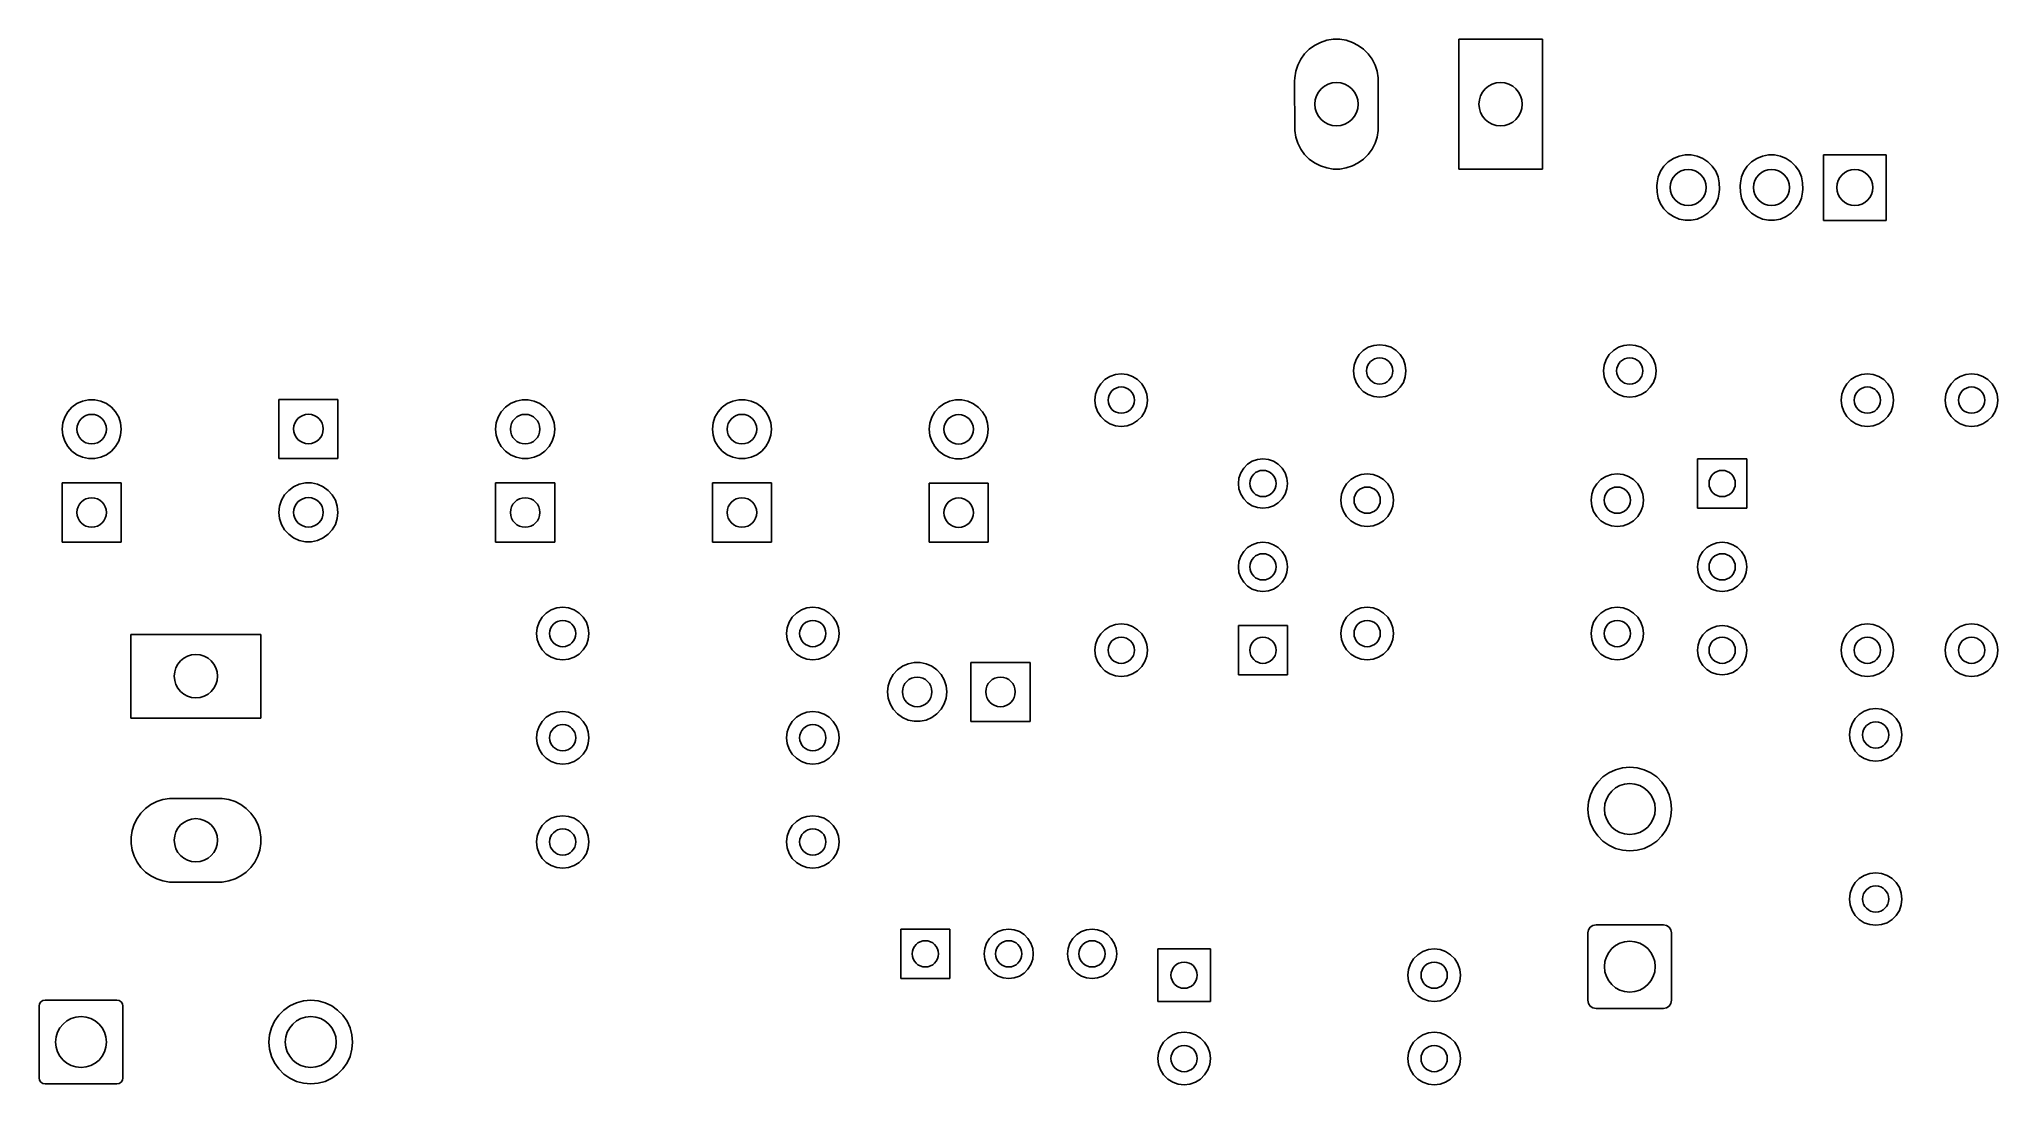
# Model space of a CAD drawing. Extents: x 57.3 to 117, y -104.7 to -72.8.
import ezdxf

# ---------------------------------------------------------------- set-up
doc = ezdxf.new("R2010")
doc.units = 0
doc.layers.add('BLACK', color=7, linetype='CONTINUOUS')

msp = doc.modelspace()

# ---------------------------------------------------------------- linework, layer by layer
at = {"layer": 'BLACK', "linetype": 'CONTINUOUS'}
for p, q in [((95.766884, -73.431814), (95.884482, -73.269954)), ((95.884482, -73.269954), (96.025954, -73.128482)), ((96.025954, -73.128482), (96.187814, -73.010884)), ((96.187814, -73.010884), (96.366079, -72.920054)), ((96.366079, -72.920054), (96.556357, -72.858228)), ((96.556357, -72.858228), (96.753965, -72.82693)), ((96.753965, -72.82693), (96.954035, -72.82693)), ((96.954035, -72.82693), (97.151643, -72.858228)), ((97.151643, -72.858228), (97.341921, -72.920054)), ((97.341921, -72.920054), (97.520186, -73.010884)), ((97.520186, -73.010884), (97.682046, -73.128482)), ((97.682046, -73.128482), (97.823518, -73.269954)), ((97.823518, -73.269954), (97.941116, -73.431814)), ((100.579, -76.783), (100.579, -72.823)), ((100.579, -72.823), (103.129, -72.823)), ((103.129, -72.823), (103.129, -76.783)), ((95.579, -74.098), (95.58293, -73.997965)), ((95.58293, -73.997965), (95.614228, -73.800357)), ((95.614228, -73.800357), (95.676054, -73.610079)), ((95.676054, -73.610079), (95.766884, -73.431814)), ((97.941116, -73.431814), (98.031946, -73.610079)), ((98.031946, -73.610079), (98.093772, -73.800357)), ((98.093772, -73.800357), (98.12507, -73.997965)), ((98.12507, -73.997965), (98.129, -75.508)), ((95.58293, -75.608035), (95.579, -74.098)), ((95.614228, -75.805643), (95.58293, -75.608035)), ((98.12507, -75.608035), (98.093772, -75.805643)), ((98.129, -75.508), (98.12507, -75.608035)), ((95.676054, -75.995921), (95.614228, -75.805643)), ((95.766884, -76.174186), (95.676054, -75.995921)), ((95.884482, -76.336046), (95.766884, -76.174186)), ((96.025954, -76.477518), (95.884482, -76.336046)), ((97.823518, -76.336046), (97.682046, -76.477518)), ((97.941116, -76.174186), (97.823518, -76.336046)), ((98.031946, -75.995921), (97.941116, -76.174186)), ((98.093772, -75.805643), (98.031946, -75.995921)), ((107.119995, -76.45547), (107.292504, -76.384014)), ((107.292504, -76.384014), (107.475639, -76.347587)), ((107.475639, -76.347587), (107.662361, -76.347587)), ((107.662361, -76.347587), (107.845496, -76.384014)), ((107.845496, -76.384014), (108.018005, -76.45547)), ((109.659995, -76.45547), (109.832504, -76.384014)), ((109.832504, -76.384014), (110.015639, -76.347587)), ((110.015639, -76.347587), (110.202361, -76.347587)), ((110.202361, -76.347587), (110.385496, -76.384014)), ((110.385496, -76.384014), (110.558005, -76.45547)), ((111.6965, -78.343), (111.6965, -76.343)), ((111.6965, -76.343), (113.6015, -76.343)), ((113.6015, -76.343), (113.6015, -78.343)), ((96.187814, -76.595116), (96.025954, -76.477518)), ((96.366079, -76.685946), (96.187814, -76.595116)), ((96.556357, -76.747772), (96.366079, -76.685946)), ((96.753965, -76.77907), (96.556357, -76.747772)), ((96.954035, -76.77907), (96.753965, -76.77907)), ((97.151643, -76.747772), (96.954035, -76.77907)), ((97.341921, -76.685946), (97.151643, -76.747772)), ((97.520186, -76.595116), (97.341921, -76.685946)), ((97.682046, -76.477518), (97.520186, -76.595116)), ((103.129, -76.783), (100.579, -76.783)), ((106.657514, -77.019004), (106.72897, -76.846495)), ((106.72897, -76.846495), (106.832708, -76.69124)), ((106.832708, -76.69124), (106.96474, -76.559208)), ((106.96474, -76.559208), (107.119995, -76.45547)), ((108.018005, -76.45547), (108.17326, -76.559208)), ((108.17326, -76.559208), (108.305292, -76.69124)), ((108.305292, -76.69124), (108.40903, -76.846495)), ((108.40903, -76.846495), (108.480486, -77.019004)), ((109.197514, -77.019004), (109.26897, -76.846495)), ((109.26897, -76.846495), (109.372708, -76.69124)), ((109.372708, -76.69124), (109.50474, -76.559208)), ((109.50474, -76.559208), (109.659995, -76.45547)), ((110.558005, -76.45547), (110.71326, -76.559208)), ((110.71326, -76.559208), (110.845292, -76.69124)), ((110.845292, -76.69124), (110.94903, -76.846495)), ((110.94903, -76.846495), (111.020486, -77.019004)), ((106.6165, -77.2955), (106.621087, -77.202139)), ((106.621087, -77.483861), (106.6165, -77.2955)), ((106.621087, -77.202139), (106.657514, -77.019004)), ((106.657514, -77.666996), (106.621087, -77.483861)), ((108.480486, -77.019004), (108.516913, -77.202139)), ((108.516913, -77.483861), (108.480486, -77.666996)), ((108.516913, -77.202139), (108.5215, -77.3905)), ((108.5215, -77.3905), (108.516913, -77.483861)), ((109.1565, -77.2955), (109.161087, -77.202139)), ((109.161087, -77.483861), (109.1565, -77.2955)), ((109.161087, -77.202139), (109.197514, -77.019004)), ((109.197514, -77.666996), (109.161087, -77.483861)), ((111.020486, -77.019004), (111.056913, -77.202139)), ((111.056913, -77.483861), (111.020486, -77.666996)), ((111.056913, -77.202139), (111.0615, -77.3905)), ((111.0615, -77.3905), (111.056913, -77.483861)), ((106.72897, -77.839505), (106.657514, -77.666996)), ((106.832708, -77.99476), (106.72897, -77.839505)), ((106.96474, -78.126792), (106.832708, -77.99476)), ((107.119995, -78.23053), (106.96474, -78.126792)), ((108.17326, -78.126792), (108.018005, -78.23053)), ((108.305292, -77.99476), (108.17326, -78.126792)), ((108.40903, -77.839505), (108.305292, -77.99476)), ((108.480486, -77.666996), (108.40903, -77.839505)), ((109.26897, -77.839505), (109.197514, -77.666996)), ((109.372708, -77.99476), (109.26897, -77.839505)), ((109.50474, -78.126792), (109.372708, -77.99476)), ((109.659995, -78.23053), (109.50474, -78.126792)), ((110.71326, -78.126792), (110.558005, -78.23053)), ((110.845292, -77.99476), (110.71326, -78.126792)), ((110.94903, -77.839505), (110.845292, -77.99476)), ((111.020486, -77.666996), (110.94903, -77.839505)), ((107.292504, -78.301986), (107.119995, -78.23053)), ((107.475639, -78.338413), (107.292504, -78.301986)), ((107.662361, -78.338413), (107.475639, -78.338413)), ((107.845496, -78.301986), (107.662361, -78.338413)), ((108.018005, -78.23053), (107.845496, -78.301986)), ((109.832504, -78.301986), (109.659995, -78.23053)), ((110.015639, -78.338413), (109.832504, -78.301986)), ((110.202361, -78.338413), (110.015639, -78.338413)), ((110.385496, -78.301986), (110.202361, -78.338413)), ((110.558005, -78.23053), (110.385496, -78.301986)), ((113.6015, -78.343), (111.6965, -78.343)), ((97.545535, -82.432208), (97.672208, -82.305535)), ((97.672208, -82.305535), (97.823893, -82.210225)), ((97.823893, -82.210225), (97.992983, -82.151058)), ((97.992983, -82.151058), (98.171, -82.131)), ((98.171, -82.131), (98.349017, -82.151058)), ((98.349017, -82.151058), (98.518107, -82.210225)), ((98.518107, -82.210225), (98.669792, -82.305535)), ((98.669792, -82.305535), (98.796465, -82.432208)), ((105.165535, -82.432208), (105.292208, -82.305535)), ((105.292208, -82.305535), (105.443893, -82.210225)), ((105.443893, -82.210225), (105.612983, -82.151058)), ((105.612983, -82.151058), (105.791, -82.131)), ((105.791, -82.131), (105.969017, -82.151058)), ((105.969017, -82.151058), (106.138107, -82.210225)), ((106.138107, -82.210225), (106.289792, -82.305535)), ((106.289792, -82.305535), (106.416465, -82.432208)), ((97.371, -82.931), (97.391058, -82.752983)), ((97.391058, -83.109017), (97.371, -82.931)), ((97.391058, -82.752983), (97.450225, -82.583893)), ((97.450225, -82.583893), (97.545535, -82.432208)), ((98.796465, -82.432208), (98.891775, -82.583893)), ((98.891775, -82.583893), (98.950942, -82.752983)), ((98.950942, -82.752983), (98.971, -82.931)), ((98.971, -82.931), (98.950942, -83.109017)), ((104.991, -82.931), (105.011058, -82.752983)), ((105.011058, -83.109017), (104.991, -82.931)), ((105.011058, -82.752983), (105.070225, -82.583893)), ((105.070225, -82.583893), (105.165535, -82.432208)), ((106.416465, -82.432208), (106.511775, -82.583893)), ((106.511775, -82.583893), (106.570942, -82.752983)), ((106.570942, -82.752983), (106.591, -82.931)), ((106.591, -82.931), (106.570942, -83.109017)), ((89.517058, -83.641983), (89.576225, -83.472893)), ((89.576225, -83.472893), (89.671535, -83.321208)), ((89.671535, -83.321208), (89.798208, -83.194535)), ((89.798208, -83.194535), (89.949893, -83.099225)), ((89.949893, -83.099225), (90.118983, -83.040058)), ((90.118983, -83.040058), (90.297, -83.02)), ((90.297, -83.02), (90.475017, -83.040058)), ((90.475017, -83.040058), (90.644107, -83.099225)), ((90.644107, -83.099225), (90.795792, -83.194535)), ((90.795792, -83.194535), (90.922465, -83.321208)), ((90.922465, -83.321208), (91.017775, -83.472893)), ((91.017775, -83.472893), (91.076942, -83.641983)), ((97.450225, -83.278107), (97.391058, -83.109017)), ((97.545535, -83.429792), (97.450225, -83.278107)), ((97.672208, -83.556465), (97.545535, -83.429792)), ((98.796465, -83.429792), (98.669792, -83.556465)), ((98.891775, -83.278107), (98.796465, -83.429792)), ((98.950942, -83.109017), (98.891775, -83.278107)), ((105.070225, -83.278107), (105.011058, -83.109017)), ((105.165535, -83.429792), (105.070225, -83.278107)), ((105.292208, -83.556465), (105.165535, -83.429792)), ((106.416465, -83.429792), (106.289792, -83.556465)), ((106.511775, -83.278107), (106.416465, -83.429792)), ((106.570942, -83.109017), (106.511775, -83.278107)), ((112.250058, -83.641983), (112.309225, -83.472893)), ((112.309225, -83.472893), (112.404535, -83.321208)), ((112.404535, -83.321208), (112.531208, -83.194535)), ((112.531208, -83.194535), (112.682893, -83.099225)), ((112.682893, -83.099225), (112.851983, -83.040058)), ((112.851983, -83.040058), (113.03, -83.02)), ((113.03, -83.02), (113.208017, -83.040058)), ((113.208017, -83.040058), (113.377107, -83.099225)), ((113.377107, -83.099225), (113.528792, -83.194535)), ((113.528792, -83.194535), (113.655465, -83.321208)), ((113.655465, -83.321208), (113.750775, -83.472893)), ((113.750775, -83.472893), (113.809942, -83.641983)), ((115.425058, -83.641983), (115.484225, -83.472893)), ((115.484225, -83.472893), (115.579535, -83.321208)), ((115.579535, -83.321208), (115.706208, -83.194535)), ((115.706208, -83.194535), (115.857893, -83.099225)), ((115.857893, -83.099225), (116.026983, -83.040058)), ((116.026983, -83.040058), (116.205, -83.02)), ((116.205, -83.02), (116.383017, -83.040058)), ((116.383017, -83.040058), (116.552107, -83.099225)), ((116.552107, -83.099225), (116.703792, -83.194535)), ((116.703792, -83.194535), (116.830465, -83.321208)), ((116.830465, -83.321208), (116.925775, -83.472893)), ((116.925775, -83.472893), (116.984942, -83.641983)), ((58.199885, -84.174993), (58.325782, -84.03517)), ((58.325782, -84.03517), (58.478, -83.924577)), ((58.478, -83.924577), (58.649885, -83.848049)), ((58.649885, -83.848049), (58.833924, -83.80893)), ((58.833924, -83.80893), (59.022076, -83.80893)), ((59.022076, -83.80893), (59.206115, -83.848049)), ((59.206115, -83.848049), (59.378, -83.924577)), ((59.378, -83.924577), (59.530218, -84.03517)), ((59.530218, -84.03517), (59.656115, -84.174993)), ((64.632, -85.599), (64.632, -83.799)), ((64.632, -83.799), (66.432, -83.799)), ((66.432, -83.799), (66.432, -85.599)), ((71.407885, -84.174993), (71.533782, -84.03517)), ((71.533782, -84.03517), (71.686, -83.924577)), ((71.686, -83.924577), (71.857885, -83.848049)), ((71.857885, -83.848049), (72.041924, -83.80893)), ((72.041924, -83.80893), (72.230076, -83.80893)), ((72.230076, -83.80893), (72.414115, -83.848049)), ((72.414115, -83.848049), (72.586, -83.924577)), ((72.586, -83.924577), (72.738218, -84.03517)), ((72.738218, -84.03517), (72.864115, -84.174993)), ((78.011885, -84.174993), (78.137782, -84.03517)), ((78.137782, -84.03517), (78.29, -83.924577)), ((78.29, -83.924577), (78.461885, -83.848049)), ((78.461885, -83.848049), (78.645924, -83.80893)), ((78.645924, -83.80893), (78.834076, -83.80893)), ((78.834076, -83.80893), (79.018115, -83.848049)), ((79.018115, -83.848049), (79.19, -83.924577)), ((79.19, -83.924577), (79.342218, -84.03517)), ((79.342218, -84.03517), (79.468115, -84.174993)), ((84.615885, -84.179993), (84.741782, -84.04017)), ((84.741782, -84.04017), (84.894, -83.929577)), ((84.894, -83.929577), (85.065885, -83.853049)), ((85.065885, -83.853049), (85.249924, -83.81393)), ((85.249924, -83.81393), (85.438076, -83.81393)), ((85.438076, -83.81393), (85.622115, -83.853049)), ((85.622115, -83.853049), (85.794, -83.929577)), ((85.794, -83.929577), (85.946218, -84.04017)), ((85.946218, -84.04017), (86.072115, -84.179993)), ((89.497, -83.82), (89.517058, -83.641983)), ((89.517058, -83.998017), (89.497, -83.82)), ((89.576225, -84.167107), (89.517058, -83.998017)), ((91.076942, -83.998017), (91.017775, -84.167107)), ((91.076942, -83.641983), (91.097, -83.82)), ((91.097, -83.82), (91.076942, -83.998017)), ((97.823893, -83.651775), (97.672208, -83.556465)), ((97.992983, -83.710942), (97.823893, -83.651775)), ((98.171, -83.731), (97.992983, -83.710942)), ((98.349017, -83.710942), (98.171, -83.731)), ((98.518107, -83.651775), (98.349017, -83.710942)), ((98.669792, -83.556465), (98.518107, -83.651775)), ((105.443893, -83.651775), (105.292208, -83.556465)), ((105.612983, -83.710942), (105.443893, -83.651775)), ((105.791, -83.731), (105.612983, -83.710942)), ((105.969017, -83.710942), (105.791, -83.731)), ((106.138107, -83.651775), (105.969017, -83.710942)), ((106.289792, -83.556465), (106.138107, -83.651775)), ((112.23, -83.82), (112.250058, -83.641983)), ((112.250058, -83.998017), (112.23, -83.82)), ((112.309225, -84.167107), (112.250058, -83.998017)), ((113.809942, -83.998017), (113.750775, -84.167107)), ((113.809942, -83.641983), (113.83, -83.82)), ((113.83, -83.82), (113.809942, -83.998017)), ((115.405, -83.82), (115.425058, -83.641983)), ((115.425058, -83.998017), (115.405, -83.82)), ((115.484225, -84.167107), (115.425058, -83.998017)), ((116.984942, -83.998017), (116.925775, -84.167107)), ((116.984942, -83.641983), (117.005, -83.82)), ((117.005, -83.82), (116.984942, -83.998017)), ((58.028, -84.704), (58.047667, -84.516879)), ((58.047667, -84.891121), (58.028, -84.704)), ((58.047667, -84.516879), (58.105809, -84.337937)), ((58.105809, -84.337937), (58.199885, -84.174993)), ((59.656115, -84.174993), (59.750191, -84.337937)), ((59.750191, -84.337937), (59.808333, -84.516879)), ((59.808333, -84.516879), (59.828, -84.704)), ((59.828, -84.704), (59.808333, -84.891121)), ((71.236, -84.704), (71.255667, -84.516879)), ((71.255667, -84.891121), (71.236, -84.704)), ((71.255667, -84.516879), (71.313809, -84.337937)), ((71.313809, -84.337937), (71.407885, -84.174993)), ((72.864115, -84.174993), (72.958191, -84.337937)), ((72.958191, -84.337937), (73.016333, -84.516879)), ((73.016333, -84.516879), (73.036, -84.704)), ((73.036, -84.704), (73.016333, -84.891121)), ((77.84, -84.704), (77.859667, -84.516879)), ((77.859667, -84.891121), (77.84, -84.704)), ((77.859667, -84.516879), (77.917809, -84.337937)), ((77.917809, -84.337937), (78.011885, -84.174993)), ((79.468115, -84.174993), (79.562191, -84.337937)), ((79.562191, -84.337937), (79.620333, -84.516879)), ((79.620333, -84.516879), (79.64, -84.704)), ((79.64, -84.704), (79.620333, -84.891121)), ((84.444, -84.709), (84.463667, -84.521879)), ((84.463667, -84.896121), (84.444, -84.709)), ((84.463667, -84.521879), (84.521809, -84.342937)), ((84.521809, -84.342937), (84.615885, -84.179993)), ((86.072115, -84.179993), (86.166191, -84.342937)), ((86.166191, -84.342937), (86.224333, -84.521879)), ((86.224333, -84.521879), (86.244, -84.709)), ((86.244, -84.709), (86.224333, -84.896121)), ((89.671535, -84.318792), (89.576225, -84.167107)), ((89.798208, -84.445465), (89.671535, -84.318792)), ((89.949893, -84.540775), (89.798208, -84.445465)), ((90.118983, -84.599942), (89.949893, -84.540775)), ((90.297, -84.62), (90.118983, -84.599942)), ((90.475017, -84.599942), (90.297, -84.62)), ((90.644107, -84.540775), (90.475017, -84.599942)), ((90.795792, -84.445465), (90.644107, -84.540775)), ((90.922465, -84.318792), (90.795792, -84.445465)), ((91.017775, -84.167107), (90.922465, -84.318792)), ((112.404535, -84.318792), (112.309225, -84.167107)), ((112.531208, -84.445465), (112.404535, -84.318792)), ((112.682893, -84.540775), (112.531208, -84.445465)), ((112.851983, -84.599942), (112.682893, -84.540775)), ((113.03, -84.62), (112.851983, -84.599942)), ((113.208017, -84.599942), (113.03, -84.62)), ((113.377107, -84.540775), (113.208017, -84.599942)), ((113.528792, -84.445465), (113.377107, -84.540775)), ((113.655465, -84.318792), (113.528792, -84.445465)), ((113.750775, -84.167107), (113.655465, -84.318792)), ((115.579535, -84.318792), (115.484225, -84.167107)), ((115.706208, -84.445465), (115.579535, -84.318792)), ((115.857893, -84.540775), (115.706208, -84.445465)), ((116.026983, -84.599942), (115.857893, -84.540775)), ((116.205, -84.62), (116.026983, -84.599942)), ((116.383017, -84.599942), (116.205, -84.62)), ((116.552107, -84.540775), (116.383017, -84.599942)), ((116.703792, -84.445465), (116.552107, -84.540775)), ((116.830465, -84.318792), (116.703792, -84.445465)), ((116.925775, -84.167107), (116.830465, -84.318792)), ((58.105809, -85.070063), (58.047667, -84.891121)), ((58.199885, -85.233007), (58.105809, -85.070063)), ((58.325782, -85.37283), (58.199885, -85.233007)), ((59.656115, -85.233007), (59.530218, -85.37283)), ((59.750191, -85.070063), (59.656115, -85.233007)), ((59.808333, -84.891121), (59.750191, -85.070063)), ((71.313809, -85.070063), (71.255667, -84.891121)), ((71.407885, -85.233007), (71.313809, -85.070063)), ((71.533782, -85.37283), (71.407885, -85.233007)), ((72.864115, -85.233007), (72.738218, -85.37283)), ((72.958191, -85.070063), (72.864115, -85.233007)), ((73.016333, -84.891121), (72.958191, -85.070063)), ((77.917809, -85.070063), (77.859667, -84.891121)), ((78.011885, -85.233007), (77.917809, -85.070063)), ((78.137782, -85.37283), (78.011885, -85.233007)), ((79.468115, -85.233007), (79.342218, -85.37283)), ((79.562191, -85.070063), (79.468115, -85.233007)), ((79.620333, -84.891121), (79.562191, -85.070063)), ((84.521809, -85.075063), (84.463667, -84.896121)), ((84.615885, -85.238007), (84.521809, -85.075063)), ((84.741782, -85.37783), (84.615885, -85.238007)), ((86.072115, -85.238007), (85.946218, -85.37783)), ((86.166191, -85.075063), (86.072115, -85.238007)), ((86.224333, -84.896121), (86.166191, -85.075063)), ((58.478, -85.483423), (58.325782, -85.37283)), ((58.649885, -85.559951), (58.478, -85.483423)), ((58.833924, -85.59907), (58.649885, -85.559951)), ((59.022076, -85.59907), (58.833924, -85.59907)), ((59.206115, -85.559951), (59.022076, -85.59907)), ((59.378, -85.483423), (59.206115, -85.559951)), ((59.530218, -85.37283), (59.378, -85.483423)), ((66.432, -85.599), (64.632, -85.599)), ((71.686, -85.483423), (71.533782, -85.37283)), ((71.857885, -85.559951), (71.686, -85.483423)), ((72.041924, -85.59907), (71.857885, -85.559951)), ((72.230076, -85.59907), (72.041924, -85.59907)), ((72.414115, -85.559951), (72.230076, -85.59907)), ((72.586, -85.483423), (72.414115, -85.559951)), ((72.738218, -85.37283), (72.586, -85.483423)), ((78.29, -85.483423), (78.137782, -85.37283)), ((78.461885, -85.559951), (78.29, -85.483423)), ((78.645924, -85.59907), (78.461885, -85.559951)), ((78.834076, -85.59907), (78.645924, -85.59907)), ((79.018115, -85.559951), (78.834076, -85.59907)), ((79.19, -85.483423), (79.018115, -85.559951)), ((79.342218, -85.37283), (79.19, -85.483423)), ((84.894, -85.488423), (84.741782, -85.37783)), ((85.065885, -85.564951), (84.894, -85.488423)), ((85.249924, -85.60407), (85.065885, -85.564951)), ((85.438076, -85.60407), (85.249924, -85.60407)), ((85.622115, -85.564951), (85.438076, -85.60407)), ((85.794, -85.488423), (85.622115, -85.564951)), ((85.946218, -85.37783), (85.794, -85.488423)), ((93.939273, -86.034587), (94.028626, -85.892383)), ((94.028626, -85.892383), (94.147383, -85.773626)), ((94.147383, -85.773626), (94.289587, -85.684273)), ((94.289587, -85.684273), (94.448109, -85.628804)), ((94.448109, -85.628804), (94.615, -85.61)), ((94.615, -85.61), (94.781891, -85.628804)), ((94.781891, -85.628804), (94.940413, -85.684273)), ((94.940413, -85.684273), (95.082617, -85.773626)), ((95.082617, -85.773626), (95.201374, -85.892383)), ((95.201374, -85.892383), (95.290727, -86.034587)), ((107.856, -87.11), (107.856, -85.61)), ((107.856, -85.61), (109.356, -85.61)), ((109.356, -85.61), (109.356, -87.11)), ((58.028, -88.144), (58.028, -86.344)), ((58.028, -86.344), (59.828, -86.344)), ((59.828, -86.344), (59.828, -88.144)), ((64.929782, -86.57017), (65.082, -86.459577)), ((65.082, -86.459577), (65.253885, -86.383049)), ((65.253885, -86.383049), (65.437924, -86.34393)), ((65.437924, -86.34393), (65.626076, -86.34393)), ((65.626076, -86.34393), (65.810115, -86.383049)), ((65.810115, -86.383049), (65.982, -86.459577)), ((65.982, -86.459577), (66.134218, -86.57017)), ((71.236, -88.144), (71.236, -86.344)), ((71.236, -86.344), (73.036, -86.344)), ((73.036, -86.344), (73.036, -88.144)), ((77.84, -88.144), (77.84, -86.344)), ((77.84, -86.344), (79.64, -86.344)), ((79.64, -86.344), (79.64, -88.144)), ((84.444, -88.149), (84.444, -86.349)), ((84.444, -86.349), (86.244, -86.349)), ((86.244, -86.349), (86.244, -88.149)), ((93.865, -86.36), (93.883804, -86.193109)), ((93.883804, -86.526891), (93.865, -86.36)), ((93.883804, -86.193109), (93.939273, -86.034587)), ((93.939273, -86.685413), (93.883804, -86.526891)), ((95.290727, -86.034587), (95.346196, -86.193109)), ((95.346196, -86.526891), (95.290727, -86.685413)), ((95.346196, -86.193109), (95.365, -86.36)), ((95.365, -86.36), (95.346196, -86.526891)), ((97.010058, -86.689983), (97.069225, -86.520893)), ((97.069225, -86.520893), (97.164535, -86.369208)), ((97.164535, -86.369208), (97.291208, -86.242535)), ((97.291208, -86.242535), (97.442893, -86.147225)), ((97.442893, -86.147225), (97.611983, -86.088058)), ((97.611983, -86.088058), (97.79, -86.068)), ((97.79, -86.068), (97.968017, -86.088058)), ((97.968017, -86.088058), (98.137107, -86.147225)), ((98.137107, -86.147225), (98.288792, -86.242535)), ((98.288792, -86.242535), (98.415465, -86.369208)), ((98.415465, -86.369208), (98.510775, -86.520893)), ((98.510775, -86.520893), (98.569942, -86.689983)), ((104.630058, -86.689983), (104.689225, -86.520893)), ((104.689225, -86.520893), (104.784535, -86.369208)), ((104.784535, -86.369208), (104.911208, -86.242535)), ((104.911208, -86.242535), (105.062893, -86.147225)), ((105.062893, -86.147225), (105.231983, -86.088058)), ((105.231983, -86.088058), (105.41, -86.068)), ((105.41, -86.068), (105.588017, -86.088058)), ((105.588017, -86.088058), (105.757107, -86.147225)), ((105.757107, -86.147225), (105.908792, -86.242535)), ((105.908792, -86.242535), (106.035465, -86.369208)), ((106.035465, -86.369208), (106.130775, -86.520893)), ((106.130775, -86.520893), (106.189942, -86.689983)), ((64.632, -87.239), (64.651667, -87.051879)), ((64.651667, -87.051879), (64.709809, -86.872937)), ((64.709809, -86.872937), (64.803885, -86.709993)), ((64.803885, -86.709993), (64.929782, -86.57017)), ((66.134218, -86.57017), (66.260115, -86.709993)), ((66.260115, -86.709993), (66.354191, -86.872937)), ((66.354191, -86.872937), (66.412333, -87.051879)), ((66.412333, -87.051879), (66.432, -87.239)), ((94.028626, -86.827617), (93.939273, -86.685413)), ((94.147383, -86.946374), (94.028626, -86.827617)), ((94.289587, -87.035727), (94.147383, -86.946374)), ((94.448109, -87.091196), (94.289587, -87.035727)), ((94.615, -87.11), (94.448109, -87.091196)), ((94.781891, -87.091196), (94.615, -87.11)), ((94.940413, -87.035727), (94.781891, -87.091196)), ((95.082617, -86.946374), (94.940413, -87.035727)), ((95.201374, -86.827617), (95.082617, -86.946374)), ((95.290727, -86.685413), (95.201374, -86.827617)), ((96.99, -86.868), (97.010058, -86.689983)), ((97.010058, -87.046017), (96.99, -86.868)), ((97.069225, -87.215107), (97.010058, -87.046017)), ((98.569942, -87.046017), (98.510775, -87.215107)), ((98.569942, -86.689983), (98.59, -86.868)), ((98.59, -86.868), (98.569942, -87.046017)), ((104.61, -86.868), (104.630058, -86.689983)), ((104.630058, -87.046017), (104.61, -86.868)), ((104.689225, -87.215107), (104.630058, -87.046017)), ((106.189942, -87.046017), (106.130775, -87.215107)), ((106.189942, -86.689983), (106.21, -86.868)), ((106.21, -86.868), (106.189942, -87.046017)), ((109.356, -87.11), (107.856, -87.11)), ((64.651667, -87.426121), (64.632, -87.239)), ((64.709809, -87.605063), (64.651667, -87.426121)), ((64.803885, -87.768007), (64.709809, -87.605063)), ((66.354191, -87.605063), (66.260115, -87.768007)), ((66.412333, -87.426121), (66.354191, -87.605063)), ((66.432, -87.239), (66.412333, -87.426121)), ((97.164535, -87.366792), (97.069225, -87.215107)), ((97.291208, -87.493465), (97.164535, -87.366792)), ((97.442893, -87.588775), (97.291208, -87.493465)), ((97.611983, -87.647942), (97.442893, -87.588775)), ((97.79, -87.668), (97.611983, -87.647942)), ((97.968017, -87.647942), (97.79, -87.668)), ((98.137107, -87.588775), (97.968017, -87.647942)), ((98.288792, -87.493465), (98.137107, -87.588775)), ((98.415465, -87.366792), (98.288792, -87.493465)), ((98.510775, -87.215107), (98.415465, -87.366792)), ((104.784535, -87.366792), (104.689225, -87.215107)), ((104.911208, -87.493465), (104.784535, -87.366792)), ((105.062893, -87.588775), (104.911208, -87.493465)), ((105.231983, -87.647942), (105.062893, -87.588775)), ((105.41, -87.668), (105.231983, -87.647942)), ((105.588017, -87.647942), (105.41, -87.668)), ((105.757107, -87.588775), (105.588017, -87.647942)), ((105.908792, -87.493465), (105.757107, -87.588775)), ((106.035465, -87.366792), (105.908792, -87.493465)), ((106.130775, -87.215107), (106.035465, -87.366792)), ((59.828, -88.144), (58.028, -88.144)), ((64.929782, -87.90783), (64.803885, -87.768007)), ((65.082, -88.018423), (64.929782, -87.90783)), ((65.253885, -88.094951), (65.082, -88.018423)), ((65.437924, -88.13407), (65.253885, -88.094951)), ((65.626076, -88.13407), (65.437924, -88.13407)), ((65.810115, -88.094951), (65.626076, -88.13407)), ((65.982, -88.018423), (65.810115, -88.094951)), ((66.134218, -87.90783), (65.982, -88.018423)), ((66.260115, -87.768007), (66.134218, -87.90783)), ((73.036, -88.144), (71.236, -88.144)), ((79.64, -88.144), (77.84, -88.144)), ((86.244, -88.149), (84.444, -88.149)), ((94.028626, -88.432383), (94.147383, -88.313626)), ((94.147383, -88.313626), (94.289587, -88.224273)), ((94.289587, -88.224273), (94.448109, -88.168804)), ((94.448109, -88.168804), (94.615, -88.15)), ((94.615, -88.15), (94.781891, -88.168804)), ((94.781891, -88.168804), (94.940413, -88.224273)), ((94.940413, -88.224273), (95.082617, -88.313626)), ((95.082617, -88.313626), (95.201374, -88.432383)), ((108.019626, -88.432383), (108.138383, -88.313626)), ((108.138383, -88.313626), (108.280587, -88.224273)), ((108.280587, -88.224273), (108.439109, -88.168804)), ((108.439109, -88.168804), (108.606, -88.15)), ((108.606, -88.15), (108.772891, -88.168804)), ((108.772891, -88.168804), (108.931413, -88.224273)), ((108.931413, -88.224273), (109.073617, -88.313626)), ((109.073617, -88.313626), (109.192374, -88.432383)), ((93.865, -88.9), (93.883804, -88.733109)), ((93.883804, -89.066891), (93.865, -88.9)), ((93.883804, -88.733109), (93.939273, -88.574587)), ((93.939273, -88.574587), (94.028626, -88.432383)), ((95.201374, -88.432383), (95.290727, -88.574587)), ((95.290727, -88.574587), (95.346196, -88.733109)), ((95.346196, -88.733109), (95.365, -88.9)), ((95.365, -88.9), (95.346196, -89.066891)), ((107.856, -88.9), (107.874804, -88.733109)), ((107.874804, -89.066891), (107.856, -88.9)), ((107.874804, -88.733109), (107.930273, -88.574587)), ((107.930273, -88.574587), (108.019626, -88.432383)), ((109.192374, -88.432383), (109.281727, -88.574587)), ((109.281727, -88.574587), (109.337196, -88.733109)), ((109.337196, -88.733109), (109.356, -88.9)), ((109.356, -88.9), (109.337196, -89.066891)), ((93.939273, -89.225413), (93.883804, -89.066891)), ((94.028626, -89.367617), (93.939273, -89.225413)), ((94.147383, -89.486374), (94.028626, -89.367617)), ((94.289587, -89.575727), (94.147383, -89.486374)), ((95.082617, -89.486374), (94.940413, -89.575727)), ((95.201374, -89.367617), (95.082617, -89.486374)), ((95.290727, -89.225413), (95.201374, -89.367617)), ((95.346196, -89.066891), (95.290727, -89.225413)), ((107.930273, -89.225413), (107.874804, -89.066891)), ((108.019626, -89.367617), (107.930273, -89.225413)), ((108.138383, -89.486374), (108.019626, -89.367617)), ((108.280587, -89.575727), (108.138383, -89.486374)), ((109.073617, -89.486374), (108.931413, -89.575727)), ((109.192374, -89.367617), (109.073617, -89.486374)), ((109.281727, -89.225413), (109.192374, -89.367617)), ((109.337196, -89.066891), (109.281727, -89.225413)), ((94.448109, -89.631196), (94.289587, -89.575727)), ((94.615, -89.65), (94.448109, -89.631196)), ((94.781891, -89.631196), (94.615, -89.65)), ((94.940413, -89.575727), (94.781891, -89.631196)), ((108.439109, -89.631196), (108.280587, -89.575727)), ((108.606, -89.65), (108.439109, -89.631196)), ((108.772891, -89.631196), (108.606, -89.65)), ((108.931413, -89.575727), (108.772891, -89.631196)), ((72.499058, -90.753983), (72.558225, -90.584893)), ((72.558225, -90.584893), (72.653535, -90.433208)), ((72.653535, -90.433208), (72.780208, -90.306535)), ((72.780208, -90.306535), (72.931893, -90.211225)), ((72.931893, -90.211225), (73.100983, -90.152058)), ((73.100983, -90.152058), (73.279, -90.132)), ((73.279, -90.132), (73.457017, -90.152058)), ((73.457017, -90.152058), (73.626107, -90.211225)), ((73.626107, -90.211225), (73.777792, -90.306535)), ((73.777792, -90.306535), (73.904465, -90.433208)), ((73.904465, -90.433208), (73.999775, -90.584893)), ((73.999775, -90.584893), (74.058942, -90.753983)), ((80.119058, -90.753983), (80.178225, -90.584893)), ((80.178225, -90.584893), (80.273535, -90.433208)), ((80.273535, -90.433208), (80.400208, -90.306535)), ((80.400208, -90.306535), (80.551893, -90.211225)), ((80.551893, -90.211225), (80.720983, -90.152058)), ((80.720983, -90.152058), (80.899, -90.132)), ((80.899, -90.132), (81.077017, -90.152058)), ((81.077017, -90.152058), (81.246107, -90.211225)), ((81.246107, -90.211225), (81.397792, -90.306535)), ((81.397792, -90.306535), (81.524465, -90.433208)), ((81.524465, -90.433208), (81.619775, -90.584893)), ((81.619775, -90.584893), (81.678942, -90.753983)), ((89.949893, -90.719225), (90.118983, -90.660058)), ((90.118983, -90.660058), (90.297, -90.64)), ((90.297, -90.64), (90.475017, -90.660058)), ((90.475017, -90.660058), (90.644107, -90.719225)), ((93.865, -92.19), (93.865, -90.69)), ((93.865, -90.69), (95.365, -90.69)), ((95.365, -90.69), (95.365, -92.19)), ((97.010058, -90.753983), (97.069225, -90.584893)), ((97.069225, -90.584893), (97.164535, -90.433208)), ((97.164535, -90.433208), (97.291208, -90.306535)), ((97.291208, -90.306535), (97.442893, -90.211225)), ((97.442893, -90.211225), (97.611983, -90.152058)), ((97.611983, -90.152058), (97.79, -90.132)), ((97.79, -90.132), (97.968017, -90.152058)), ((97.968017, -90.152058), (98.137107, -90.211225)), ((98.137107, -90.211225), (98.288792, -90.306535)), ((98.288792, -90.306535), (98.415465, -90.433208)), ((98.415465, -90.433208), (98.510775, -90.584893)), ((98.510775, -90.584893), (98.569942, -90.753983)), ((104.630058, -90.753983), (104.689225, -90.584893)), ((104.689225, -90.584893), (104.784535, -90.433208)), ((104.784535, -90.433208), (104.911208, -90.306535)), ((104.911208, -90.306535), (105.062893, -90.211225)), ((105.062893, -90.211225), (105.231983, -90.152058)), ((105.231983, -90.152058), (105.41, -90.132)), ((105.41, -90.132), (105.588017, -90.152058)), ((105.588017, -90.152058), (105.757107, -90.211225)), ((105.757107, -90.211225), (105.908792, -90.306535)), ((105.908792, -90.306535), (106.035465, -90.433208)), ((106.035465, -90.433208), (106.130775, -90.584893)), ((106.130775, -90.584893), (106.189942, -90.753983)), ((108.280587, -90.764273), (108.439109, -90.708804)), ((108.439109, -90.708804), (108.606, -90.69)), ((108.606, -90.69), (108.772891, -90.708804)), ((108.772891, -90.708804), (108.931413, -90.764273)), ((112.682893, -90.719225), (112.851983, -90.660058)), ((112.851983, -90.660058), (113.03, -90.64)), ((113.03, -90.64), (113.208017, -90.660058)), ((113.208017, -90.660058), (113.377107, -90.719225)), ((115.857893, -90.719225), (116.026983, -90.660058)), ((116.026983, -90.660058), (116.205, -90.64)), ((116.205, -90.64), (116.383017, -90.660058)), ((116.383017, -90.660058), (116.552107, -90.719225)), ((60.123, -93.506), (60.123, -90.956)), ((60.123, -90.956), (64.083, -90.956)), ((64.083, -90.956), (64.083, -93.506)), ((72.479, -90.932), (72.499058, -90.753983)), ((72.499058, -91.110017), (72.479, -90.932)), ((72.558225, -91.279107), (72.499058, -91.110017)), ((72.653535, -91.430792), (72.558225, -91.279107)), ((73.999775, -91.279107), (73.904465, -91.430792)), ((74.058942, -91.110017), (73.999775, -91.279107)), ((74.058942, -90.753983), (74.079, -90.932)), ((74.079, -90.932), (74.058942, -91.110017)), ((80.099, -90.932), (80.119058, -90.753983)), ((80.119058, -91.110017), (80.099, -90.932)), ((80.178225, -91.279107), (80.119058, -91.110017)), ((80.273535, -91.430792), (80.178225, -91.279107)), ((81.619775, -91.279107), (81.524465, -91.430792)), ((81.678942, -91.110017), (81.619775, -91.279107)), ((81.678942, -90.753983), (81.699, -90.932)), ((81.699, -90.932), (81.678942, -91.110017)), ((89.497, -91.44), (89.517058, -91.261983)), ((89.517058, -91.261983), (89.576225, -91.092893)), ((89.576225, -91.092893), (89.671535, -90.941208)), ((89.671535, -90.941208), (89.798208, -90.814535)), ((89.798208, -90.814535), (89.949893, -90.719225)), ((90.644107, -90.719225), (90.795792, -90.814535)), ((90.795792, -90.814535), (90.922465, -90.941208)), ((90.922465, -90.941208), (91.017775, -91.092893)), ((91.017775, -91.092893), (91.076942, -91.261983)), ((91.076942, -91.261983), (91.097, -91.44)), ((96.99, -90.932), (97.010058, -90.753983)), ((97.010058, -91.110017), (96.99, -90.932)), ((97.069225, -91.279107), (97.010058, -91.110017)), ((97.164535, -91.430792), (97.069225, -91.279107)), ((98.510775, -91.279107), (98.415465, -91.430792)), ((98.569942, -91.110017), (98.510775, -91.279107)), ((98.569942, -90.753983), (98.59, -90.932)), ((98.59, -90.932), (98.569942, -91.110017)), ((104.61, -90.932), (104.630058, -90.753983)), ((104.630058, -91.110017), (104.61, -90.932)), ((104.689225, -91.279107), (104.630058, -91.110017)), ((104.784535, -91.430792), (104.689225, -91.279107)), ((106.130775, -91.279107), (106.035465, -91.430792)), ((106.189942, -91.110017), (106.130775, -91.279107)), ((106.189942, -90.753983), (106.21, -90.932)), ((106.21, -90.932), (106.189942, -91.110017)), ((107.856, -91.44), (107.874804, -91.273109)), ((107.874804, -91.273109), (107.930273, -91.114587)), ((107.930273, -91.114587), (108.019626, -90.972383)), ((108.019626, -90.972383), (108.138383, -90.853626)), ((108.138383, -90.853626), (108.280587, -90.764273)), ((108.931413, -90.764273), (109.073617, -90.853626)), ((109.073617, -90.853626), (109.192374, -90.972383)), ((109.192374, -90.972383), (109.281727, -91.114587)), ((109.281727, -91.114587), (109.337196, -91.273109)), ((109.337196, -91.273109), (109.356, -91.44)), ((112.23, -91.44), (112.250058, -91.261983)), ((112.250058, -91.261983), (112.309225, -91.092893)), ((112.309225, -91.092893), (112.404535, -90.941208)), ((112.404535, -90.941208), (112.531208, -90.814535)), ((112.531208, -90.814535), (112.682893, -90.719225)), ((113.377107, -90.719225), (113.528792, -90.814535)), ((113.528792, -90.814535), (113.655465, -90.941208)), ((113.655465, -90.941208), (113.750775, -91.092893)), ((113.750775, -91.092893), (113.809942, -91.261983)), ((113.809942, -91.261983), (113.83, -91.44)), ((115.405, -91.44), (115.425058, -91.261983)), ((115.425058, -91.261983), (115.484225, -91.092893)), ((115.484225, -91.092893), (115.579535, -90.941208)), ((115.579535, -90.941208), (115.706208, -90.814535)), ((115.706208, -90.814535), (115.857893, -90.719225)), ((116.552107, -90.719225), (116.703792, -90.814535)), ((116.703792, -90.814535), (116.830465, -90.941208)), ((116.830465, -90.941208), (116.925775, -91.092893)), ((116.925775, -91.092893), (116.984942, -91.261983)), ((116.984942, -91.261983), (117.005, -91.44)), ((72.780208, -91.557465), (72.653535, -91.430792)), ((72.931893, -91.652775), (72.780208, -91.557465)), ((73.100983, -91.711942), (72.931893, -91.652775)), ((73.279, -91.732), (73.100983, -91.711942)), ((73.457017, -91.711942), (73.279, -91.732)), ((73.626107, -91.652775), (73.457017, -91.711942)), ((73.777792, -91.557465), (73.626107, -91.652775)), ((73.904465, -91.430792), (73.777792, -91.557465)), ((80.400208, -91.557465), (80.273535, -91.430792)), ((80.551893, -91.652775), (80.400208, -91.557465)), ((80.720983, -91.711942), (80.551893, -91.652775)), ((80.899, -91.732), (80.720983, -91.711942)), ((81.077017, -91.711942), (80.899, -91.732)), ((81.246107, -91.652775), (81.077017, -91.711942)), ((81.397792, -91.557465), (81.246107, -91.652775)), ((81.524465, -91.430792), (81.397792, -91.557465)), ((83.629, -91.930577), (83.800885, -91.854049)), ((83.800885, -91.854049), (83.984924, -91.81493)), ((83.984924, -91.81493), (84.173076, -91.81493)), ((84.173076, -91.81493), (84.357115, -91.854049)), ((84.357115, -91.854049), (84.529, -91.930577)), ((85.719, -93.61), (85.719, -91.81)), ((85.719, -91.81), (87.519, -91.81)), ((87.519, -91.81), (87.519, -93.61)), ((89.517058, -91.618017), (89.497, -91.44)), ((89.576225, -91.787107), (89.517058, -91.618017)), ((89.671535, -91.938792), (89.576225, -91.787107)), ((91.017775, -91.787107), (90.922465, -91.938792)), ((91.076942, -91.618017), (91.017775, -91.787107)), ((91.097, -91.44), (91.076942, -91.618017)), ((97.291208, -91.557465), (97.164535, -91.430792)), ((97.442893, -91.652775), (97.291208, -91.557465)), ((97.611983, -91.711942), (97.442893, -91.652775)), ((97.79, -91.732), (97.611983, -91.711942)), ((97.968017, -91.711942), (97.79, -91.732)), ((98.137107, -91.652775), (97.968017, -91.711942)), ((98.288792, -91.557465), (98.137107, -91.652775)), ((98.415465, -91.430792), (98.288792, -91.557465)), ((104.911208, -91.557465), (104.784535, -91.430792)), ((105.062893, -91.652775), (104.911208, -91.557465)), ((105.231983, -91.711942), (105.062893, -91.652775)), ((105.41, -91.732), (105.231983, -91.711942)), ((105.588017, -91.711942), (105.41, -91.732)), ((105.757107, -91.652775), (105.588017, -91.711942)), ((105.908792, -91.557465), (105.757107, -91.652775)), ((106.035465, -91.430792), (105.908792, -91.557465)), ((107.874804, -91.606891), (107.856, -91.44)), ((107.930273, -91.765413), (107.874804, -91.606891)), ((108.019626, -91.907617), (107.930273, -91.765413)), ((109.281727, -91.765413), (109.192374, -91.907617)), ((109.337196, -91.606891), (109.281727, -91.765413)), ((109.356, -91.44), (109.337196, -91.606891)), ((112.250058, -91.618017), (112.23, -91.44)), ((112.309225, -91.787107), (112.250058, -91.618017)), ((112.404535, -91.938792), (112.309225, -91.787107)), ((113.750775, -91.787107), (113.655465, -91.938792)), ((113.809942, -91.618017), (113.750775, -91.787107)), ((113.83, -91.44), (113.809942, -91.618017)), ((115.425058, -91.618017), (115.405, -91.44)), ((115.484225, -91.787107), (115.425058, -91.618017)), ((115.579535, -91.938792), (115.484225, -91.787107)), ((116.925775, -91.787107), (116.830465, -91.938792)), ((116.984942, -91.618017), (116.925775, -91.787107)), ((117.005, -91.44), (116.984942, -91.618017)), ((83.198667, -92.522879), (83.256809, -92.343937)), ((83.256809, -92.343937), (83.350885, -92.180993)), ((83.350885, -92.180993), (83.476782, -92.04117)), ((83.476782, -92.04117), (83.629, -91.930577)), ((84.529, -91.930577), (84.681218, -92.04117)), ((84.681218, -92.04117), (84.807115, -92.180993)), ((84.807115, -92.180993), (84.901191, -92.343937)), ((84.901191, -92.343937), (84.959333, -92.522879)), ((89.798208, -92.065465), (89.671535, -91.938792)), ((89.949893, -92.160775), (89.798208, -92.065465)), ((90.118983, -92.219942), (89.949893, -92.160775)), ((90.297, -92.24), (90.118983, -92.219942)), ((90.475017, -92.219942), (90.297, -92.24)), ((90.644107, -92.160775), (90.475017, -92.219942)), ((90.795792, -92.065465), (90.644107, -92.160775)), ((90.922465, -91.938792), (90.795792, -92.065465)), ((95.365, -92.19), (93.865, -92.19)), ((108.138383, -92.026374), (108.019626, -91.907617)), ((108.280587, -92.115727), (108.138383, -92.026374)), ((108.439109, -92.171196), (108.280587, -92.115727)), ((108.606, -92.19), (108.439109, -92.171196)), ((108.772891, -92.171196), (108.606, -92.19)), ((108.931413, -92.115727), (108.772891, -92.171196)), ((109.073617, -92.026374), (108.931413, -92.115727)), ((109.192374, -91.907617), (109.073617, -92.026374)), ((112.531208, -92.065465), (112.404535, -91.938792)), ((112.682893, -92.160775), (112.531208, -92.065465)), ((112.851983, -92.219942), (112.682893, -92.160775)), ((113.03, -92.24), (112.851983, -92.219942)), ((113.208017, -92.219942), (113.03, -92.24)), ((113.377107, -92.160775), (113.208017, -92.219942)), ((113.528792, -92.065465), (113.377107, -92.160775)), ((113.655465, -91.938792), (113.528792, -92.065465)), ((115.706208, -92.065465), (115.579535, -91.938792)), ((115.857893, -92.160775), (115.706208, -92.065465)), ((116.026983, -92.219942), (115.857893, -92.160775)), ((116.205, -92.24), (116.026983, -92.219942)), ((116.383017, -92.219942), (116.205, -92.24)), ((116.552107, -92.160775), (116.383017, -92.219942)), ((116.703792, -92.065465), (116.552107, -92.160775)), ((116.830465, -91.938792), (116.703792, -92.065465)), ((83.179, -92.71), (83.198667, -92.522879)), ((83.198667, -92.897121), (83.179, -92.71)), ((83.256809, -93.076063), (83.198667, -92.897121)), ((83.350885, -93.239007), (83.256809, -93.076063)), ((84.901191, -93.076063), (84.807115, -93.239007)), ((84.959333, -92.897121), (84.901191, -93.076063)), ((84.959333, -92.522879), (84.979, -92.71)), ((84.979, -92.71), (84.959333, -92.897121)), ((64.083, -93.506), (60.123, -93.506)), ((72.558225, -93.759893), (72.653535, -93.608208)), ((72.653535, -93.608208), (72.780208, -93.481535)), ((72.780208, -93.481535), (72.931893, -93.386225)), ((72.931893, -93.386225), (73.100983, -93.327058)), ((73.100983, -93.327058), (73.279, -93.307)), ((73.279, -93.307), (73.457017, -93.327058)), ((73.457017, -93.327058), (73.626107, -93.386225)), ((73.626107, -93.386225), (73.777792, -93.481535)), ((73.777792, -93.481535), (73.904465, -93.608208)), ((73.904465, -93.608208), (73.999775, -93.759893)), ((80.178225, -93.759893), (80.273535, -93.608208)), ((80.273535, -93.608208), (80.400208, -93.481535)), ((80.400208, -93.481535), (80.551893, -93.386225)), ((80.551893, -93.386225), (80.720983, -93.327058)), ((80.720983, -93.327058), (80.899, -93.307)), ((80.899, -93.307), (81.077017, -93.327058)), ((81.077017, -93.327058), (81.246107, -93.386225)), ((81.246107, -93.386225), (81.397792, -93.481535)), ((81.397792, -93.481535), (81.524465, -93.608208)), ((81.524465, -93.608208), (81.619775, -93.759893)), ((83.476782, -93.37883), (83.350885, -93.239007)), ((83.629, -93.489423), (83.476782, -93.37883)), ((83.800885, -93.565951), (83.629, -93.489423)), ((83.984924, -93.60507), (83.800885, -93.565951)), ((84.173076, -93.60507), (83.984924, -93.60507)), ((84.357115, -93.565951), (84.173076, -93.60507)), ((84.529, -93.489423), (84.357115, -93.565951)), ((84.681218, -93.37883), (84.529, -93.489423)), ((84.807115, -93.239007), (84.681218, -93.37883)), ((87.519, -93.61), (85.719, -93.61)), ((112.504058, -93.841983), (112.563225, -93.672893)), ((112.563225, -93.672893), (112.658535, -93.521208)), ((112.658535, -93.521208), (112.785208, -93.394535)), ((112.785208, -93.394535), (112.936893, -93.299225)), ((112.936893, -93.299225), (113.105983, -93.240058)), ((113.105983, -93.240058), (113.284, -93.22)), ((113.284, -93.22), (113.462017, -93.240058)), ((113.462017, -93.240058), (113.631107, -93.299225)), ((113.631107, -93.299225), (113.782792, -93.394535)), ((113.782792, -93.394535), (113.909465, -93.521208)), ((113.909465, -93.521208), (114.004775, -93.672893)), ((114.004775, -93.672893), (114.063942, -93.841983)), ((72.479, -94.107), (72.499058, -93.928983)), ((72.499058, -94.285017), (72.479, -94.107)), ((72.499058, -93.928983), (72.558225, -93.759893)), ((72.558225, -94.454107), (72.499058, -94.285017)), ((73.999775, -93.759893), (74.058942, -93.928983)), ((74.058942, -94.285017), (73.999775, -94.454107)), ((74.058942, -93.928983), (74.079, -94.107)), ((74.079, -94.107), (74.058942, -94.285017)), ((80.099, -94.107), (80.119058, -93.928983)), ((80.119058, -94.285017), (80.099, -94.107)), ((80.119058, -93.928983), (80.178225, -93.759893)), ((80.178225, -94.454107), (80.119058, -94.285017)), ((81.619775, -93.759893), (81.678942, -93.928983)), ((81.678942, -94.285017), (81.619775, -94.454107)), ((81.678942, -93.928983), (81.699, -94.107)), ((81.699, -94.107), (81.678942, -94.285017)), ((112.484, -94.02), (112.504058, -93.841983)), ((112.504058, -94.198017), (112.484, -94.02)), ((112.563225, -94.367107), (112.504058, -94.198017)), ((114.063942, -94.198017), (114.004775, -94.367107)), ((114.063942, -93.841983), (114.084, -94.02)), ((114.084, -94.02), (114.063942, -94.198017)), ((72.653535, -94.605792), (72.558225, -94.454107)), ((72.780208, -94.732465), (72.653535, -94.605792)), ((72.931893, -94.827775), (72.780208, -94.732465)), ((73.100983, -94.886942), (72.931893, -94.827775)), ((73.626107, -94.827775), (73.457017, -94.886942)), ((73.777792, -94.732465), (73.626107, -94.827775)), ((73.904465, -94.605792), (73.777792, -94.732465)), ((73.999775, -94.454107), (73.904465, -94.605792)), ((80.273535, -94.605792), (80.178225, -94.454107)), ((80.400208, -94.732465), (80.273535, -94.605792)), ((80.551893, -94.827775), (80.400208, -94.732465)), ((80.720983, -94.886942), (80.551893, -94.827775)), ((81.246107, -94.827775), (81.077017, -94.886942)), ((81.397792, -94.732465), (81.246107, -94.827775)), ((81.524465, -94.605792), (81.397792, -94.732465)), ((81.619775, -94.454107), (81.524465, -94.605792)), ((112.658535, -94.518792), (112.563225, -94.367107)), ((112.785208, -94.645465), (112.658535, -94.518792)), ((112.936893, -94.740775), (112.785208, -94.645465)), ((113.105983, -94.799942), (112.936893, -94.740775)), ((113.284, -94.82), (113.105983, -94.799942)), ((113.462017, -94.799942), (113.284, -94.82)), ((113.631107, -94.740775), (113.462017, -94.799942)), ((113.782792, -94.645465), (113.631107, -94.740775)), ((113.909465, -94.518792), (113.782792, -94.645465)), ((114.004775, -94.367107), (113.909465, -94.518792)), ((73.279, -94.907), (73.100983, -94.886942)), ((73.457017, -94.886942), (73.279, -94.907)), ((80.899, -94.907), (80.720983, -94.886942)), ((81.077017, -94.886942), (80.899, -94.907)), ((104.686818, -95.6415), (104.814293, -95.459446)), ((104.814293, -95.459446), (104.971446, -95.302293)), ((104.971446, -95.302293), (105.1535, -95.174818)), ((105.1535, -95.174818), (105.354924, -95.080892)), ((105.354924, -95.080892), (105.569599, -95.02337)), ((105.569599, -95.02337), (105.791, -95.004)), ((105.791, -95.004), (106.012401, -95.02337)), ((106.012401, -95.02337), (106.227076, -95.080892)), ((106.227076, -95.080892), (106.4285, -95.174818)), ((106.4285, -95.174818), (106.610554, -95.302293)), ((106.610554, -95.302293), (106.767707, -95.459446)), ((106.767707, -95.459446), (106.895182, -95.6415)), ((60.731814, -96.143884), (60.910079, -96.053054)), ((60.910079, -96.053054), (61.100357, -95.991228)), ((61.100357, -95.991228), (61.297965, -95.95993)), ((61.297965, -95.95993), (62.808, -95.956)), ((62.808, -95.956), (62.908035, -95.95993)), ((62.908035, -95.95993), (63.105643, -95.991228)), ((63.105643, -95.991228), (63.295921, -96.053054)), ((63.295921, -96.053054), (63.474186, -96.143884)), ((104.516, -96.279), (104.53537, -96.057599)), ((104.53537, -96.057599), (104.592892, -95.842924)), ((104.592892, -95.842924), (104.686818, -95.6415)), ((106.895182, -95.6415), (106.989108, -95.842924)), ((106.989108, -95.842924), (107.04663, -96.057599)), ((107.04663, -96.057599), (107.066, -96.279)), ((60.220054, -96.743079), (60.310884, -96.564814)), ((60.310884, -96.564814), (60.428482, -96.402954)), ((60.428482, -96.402954), (60.569954, -96.261482)), ((60.569954, -96.261482), (60.731814, -96.143884)), ((63.474186, -96.143884), (63.636046, -96.261482)), ((63.636046, -96.261482), (63.777518, -96.402954)), ((63.777518, -96.402954), (63.895116, -96.564814)), ((63.895116, -96.564814), (63.985946, -96.743079)), ((72.653535, -96.783208), (72.780208, -96.656535)), ((72.780208, -96.656535), (72.931893, -96.561225)), ((72.931893, -96.561225), (73.100983, -96.502058)), ((73.100983, -96.502058), (73.279, -96.482)), ((73.279, -96.482), (73.457017, -96.502058)), ((73.457017, -96.502058), (73.626107, -96.561225)), ((73.626107, -96.561225), (73.777792, -96.656535)), ((73.777792, -96.656535), (73.904465, -96.783208)), ((80.273535, -96.783208), (80.400208, -96.656535)), ((80.400208, -96.656535), (80.551893, -96.561225)), ((80.551893, -96.561225), (80.720983, -96.502058)), ((80.720983, -96.502058), (80.899, -96.482)), ((80.899, -96.482), (81.077017, -96.502058)), ((81.077017, -96.502058), (81.246107, -96.561225)), ((81.246107, -96.561225), (81.397792, -96.656535)), ((81.397792, -96.656535), (81.524465, -96.783208)), ((104.53537, -96.500401), (104.516, -96.279)), ((104.592892, -96.715076), (104.53537, -96.500401)), ((107.04663, -96.500401), (106.989108, -96.715076)), ((107.066, -96.279), (107.04663, -96.500401)), ((60.12693, -97.130965), (60.158228, -96.933357)), ((60.12693, -97.331035), (60.12693, -97.130965)), ((60.158228, -96.933357), (60.220054, -96.743079)), ((63.985946, -96.743079), (64.047772, -96.933357)), ((64.047772, -96.933357), (64.07907, -97.130965)), ((64.07907, -97.130965), (64.07907, -97.331035)), ((72.479, -97.282), (72.499058, -97.103983)), ((72.499058, -97.103983), (72.558225, -96.934893)), ((72.558225, -96.934893), (72.653535, -96.783208)), ((73.904465, -96.783208), (73.999775, -96.934893)), ((73.999775, -96.934893), (74.058942, -97.103983)), ((74.058942, -97.103983), (74.079, -97.282)), ((80.099, -97.282), (80.119058, -97.103983)), ((80.119058, -97.103983), (80.178225, -96.934893)), ((80.178225, -96.934893), (80.273535, -96.783208)), ((81.524465, -96.783208), (81.619775, -96.934893)), ((81.619775, -96.934893), (81.678942, -97.103983)), ((81.678942, -97.103983), (81.699, -97.282)), ((104.686818, -96.9165), (104.592892, -96.715076)), ((104.814293, -97.098554), (104.686818, -96.9165)), ((104.971446, -97.255707), (104.814293, -97.098554)), ((105.1535, -97.383182), (104.971446, -97.255707)), ((106.610554, -97.255707), (106.4285, -97.383182)), ((106.767707, -97.098554), (106.610554, -97.255707)), ((106.895182, -96.9165), (106.767707, -97.098554)), ((106.989108, -96.715076), (106.895182, -96.9165)), ((60.158228, -97.528643), (60.12693, -97.331035)), ((60.220054, -97.718921), (60.158228, -97.528643)), ((60.310884, -97.897186), (60.220054, -97.718921)), ((63.985946, -97.718921), (63.895116, -97.897186)), ((64.047772, -97.528643), (63.985946, -97.718921)), ((64.07907, -97.331035), (64.047772, -97.528643)), ((72.499058, -97.460017), (72.479, -97.282)), ((72.558225, -97.629107), (72.499058, -97.460017)), ((72.653535, -97.780792), (72.558225, -97.629107)), ((72.780208, -97.907465), (72.653535, -97.780792)), ((73.904465, -97.780792), (73.777792, -97.907465)), ((73.999775, -97.629107), (73.904465, -97.780792)), ((74.058942, -97.460017), (73.999775, -97.629107)), ((74.079, -97.282), (74.058942, -97.460017)), ((80.119058, -97.460017), (80.099, -97.282)), ((80.178225, -97.629107), (80.119058, -97.460017)), ((80.273535, -97.780792), (80.178225, -97.629107)), ((80.400208, -97.907465), (80.273535, -97.780792)), ((81.524465, -97.780792), (81.397792, -97.907465)), ((81.619775, -97.629107), (81.524465, -97.780792)), ((81.678942, -97.460017), (81.619775, -97.629107)), ((81.699, -97.282), (81.678942, -97.460017)), ((105.354924, -97.477108), (105.1535, -97.383182)), ((105.569599, -97.53463), (105.354924, -97.477108)), ((105.791, -97.554), (105.569599, -97.53463)), ((106.012401, -97.53463), (105.791, -97.554)), ((106.227076, -97.477108), (106.012401, -97.53463)), ((106.4285, -97.383182), (106.227076, -97.477108)), ((60.428482, -98.059046), (60.310884, -97.897186)), ((60.569954, -98.200518), (60.428482, -98.059046)), ((60.731814, -98.318116), (60.569954, -98.200518)), ((60.910079, -98.408946), (60.731814, -98.318116)), ((61.100357, -98.470772), (60.910079, -98.408946)), ((63.295921, -98.408946), (63.105643, -98.470772)), ((63.474186, -98.318116), (63.295921, -98.408946)), ((63.636046, -98.200518), (63.474186, -98.318116)), ((63.777518, -98.059046), (63.636046, -98.200518)), ((63.895116, -97.897186), (63.777518, -98.059046)), ((72.931893, -98.002775), (72.780208, -97.907465)), ((73.100983, -98.061942), (72.931893, -98.002775)), ((73.279, -98.082), (73.100983, -98.061942)), ((73.457017, -98.061942), (73.279, -98.082)), ((73.626107, -98.002775), (73.457017, -98.061942)), ((73.777792, -97.907465), (73.626107, -98.002775)), ((80.551893, -98.002775), (80.400208, -97.907465)), ((80.720983, -98.061942), (80.551893, -98.002775)), ((80.899, -98.082), (80.720983, -98.061942)), ((81.077017, -98.061942), (80.899, -98.082)), ((81.246107, -98.002775), (81.077017, -98.061942)), ((81.397792, -97.907465), (81.246107, -98.002775)), ((112.658535, -98.521208), (112.785208, -98.394535)), ((112.785208, -98.394535), (112.936893, -98.299225)), ((112.936893, -98.299225), (113.105983, -98.240058)), ((113.105983, -98.240058), (113.284, -98.22)), ((113.284, -98.22), (113.462017, -98.240058)), ((113.462017, -98.240058), (113.631107, -98.299225)), ((113.631107, -98.299225), (113.782792, -98.394535)), ((113.782792, -98.394535), (113.909465, -98.521208)), ((61.297965, -98.50207), (61.100357, -98.470772)), ((61.398, -98.506), (61.297965, -98.50207)), ((62.908035, -98.50207), (61.398, -98.506)), ((63.105643, -98.470772), (62.908035, -98.50207)), ((112.484, -99.02), (112.504058, -98.841983)), ((112.504058, -99.198017), (112.484, -99.02)), ((112.504058, -98.841983), (112.563225, -98.672893)), ((112.563225, -98.672893), (112.658535, -98.521208)), ((113.909465, -98.521208), (114.004775, -98.672893)), ((114.004775, -98.672893), (114.063942, -98.841983)), ((114.063942, -98.841983), (114.084, -99.02)), ((114.084, -99.02), (114.063942, -99.198017)), ((112.563225, -99.367107), (112.504058, -99.198017)), ((112.658535, -99.518792), (112.563225, -99.367107)), ((112.785208, -99.645465), (112.658535, -99.518792)), ((112.936893, -99.740775), (112.785208, -99.645465)), ((113.782792, -99.645465), (113.631107, -99.740775)), ((113.909465, -99.518792), (113.782792, -99.645465)), ((114.004775, -99.367107), (113.909465, -99.518792)), ((114.063942, -99.198017), (114.004775, -99.367107)), ((83.578, -101.44), (83.578, -99.94)), ((83.578, -99.94), (85.078, -99.94)), ((85.078, -99.94), (85.078, -101.44)), ((86.192273, -100.364587), (86.281626, -100.222383)), ((86.281626, -100.222383), (86.400383, -100.103626)), ((86.400383, -100.103626), (86.542587, -100.014273)), ((86.542587, -100.014273), (86.701109, -99.958804)), ((86.701109, -99.958804), (86.868, -99.94)), ((86.868, -99.94), (87.034891, -99.958804)), ((87.034891, -99.958804), (87.193413, -100.014273)), ((87.193413, -100.014273), (87.335617, -100.103626)), ((87.335617, -100.103626), (87.454374, -100.222383)), ((87.454374, -100.222383), (87.543727, -100.364587)), ((88.732273, -100.364587), (88.821626, -100.222383)), ((88.821626, -100.222383), (88.940383, -100.103626)), ((88.940383, -100.103626), (89.082587, -100.014273)), ((89.082587, -100.014273), (89.241109, -99.958804)), ((89.241109, -99.958804), (89.408, -99.94)), ((89.408, -99.94), (89.574891, -99.958804)), ((89.574891, -99.958804), (89.733413, -100.014273)), ((89.733413, -100.014273), (89.875617, -100.103626)), ((89.875617, -100.103626), (89.994374, -100.222383)), ((89.994374, -100.222383), (90.083727, -100.364587)), ((104.516, -100.053999), (104.53503, -99.958329)), ((104.516001, -102.104), (104.516, -100.053999)), ((104.53503, -99.958329), (104.589223, -99.877223)), ((104.589223, -99.877223), (104.670329, -99.82303)), ((104.670329, -99.82303), (104.766, -99.804001)), ((104.766, -99.804001), (106.816001, -99.804)), ((106.816001, -99.804), (106.911671, -99.82303)), ((106.911671, -99.82303), (106.992777, -99.877223)), ((106.992777, -99.877223), (107.04697, -99.958329)), ((107.04697, -99.958329), (107.065999, -100.054)), ((107.065999, -100.054), (107.066, -102.104001)), ((113.105983, -99.799942), (112.936893, -99.740775)), ((113.284, -99.82), (113.105983, -99.799942)), ((113.462017, -99.799942), (113.284, -99.82)), ((113.631107, -99.740775), (113.462017, -99.799942)), ((86.118, -100.69), (86.136804, -100.523109)), ((86.136804, -100.856891), (86.118, -100.69)), ((86.136804, -100.523109), (86.192273, -100.364587)), ((87.543727, -100.364587), (87.599196, -100.523109)), ((87.599196, -100.523109), (87.618, -100.69)), ((87.618, -100.69), (87.599196, -100.856891)), ((88.658, -100.69), (88.676804, -100.523109)), ((88.676804, -100.856891), (88.658, -100.69)), ((88.676804, -100.523109), (88.732273, -100.364587)), ((90.083727, -100.364587), (90.139196, -100.523109)), ((90.139196, -100.523109), (90.158, -100.69)), ((90.158, -100.69), (90.139196, -100.856891)), ((91.412, -102.141), (91.412, -100.541)), ((91.412, -100.541), (93.012, -100.541)), ((93.012, -100.541), (93.012, -102.141)), ((99.111225, -100.993893), (99.206535, -100.842208)), ((99.206535, -100.842208), (99.333208, -100.715535)), ((99.333208, -100.715535), (99.484893, -100.620225)), ((99.484893, -100.620225), (99.653983, -100.561058)), ((99.653983, -100.561058), (99.832, -100.541)), ((99.832, -100.541), (100.010017, -100.561058)), ((100.010017, -100.561058), (100.179107, -100.620225)), ((100.179107, -100.620225), (100.330792, -100.715535)), ((100.330792, -100.715535), (100.457465, -100.842208)), ((100.457465, -100.842208), (100.552775, -100.993893)), ((85.078, -101.44), (83.578, -101.44)), ((86.192273, -101.015413), (86.136804, -100.856891)), ((86.281626, -101.157617), (86.192273, -101.015413)), ((86.400383, -101.276374), (86.281626, -101.157617)), ((86.542587, -101.365727), (86.400383, -101.276374)), ((86.701109, -101.421196), (86.542587, -101.365727)), ((86.868, -101.44), (86.701109, -101.421196)), ((87.034891, -101.421196), (86.868, -101.44)), ((87.193413, -101.365727), (87.034891, -101.421196)), ((87.335617, -101.276374), (87.193413, -101.365727)), ((87.454374, -101.157617), (87.335617, -101.276374)), ((87.543727, -101.015413), (87.454374, -101.157617)), ((87.599196, -100.856891), (87.543727, -101.015413)), ((88.732273, -101.015413), (88.676804, -100.856891)), ((88.821626, -101.157617), (88.732273, -101.015413)), ((88.940383, -101.276374), (88.821626, -101.157617)), ((89.082587, -101.365727), (88.940383, -101.276374)), ((89.241109, -101.421196), (89.082587, -101.365727)), ((89.408, -101.44), (89.241109, -101.421196)), ((89.574891, -101.421196), (89.408, -101.44)), ((89.733413, -101.365727), (89.574891, -101.421196)), ((89.875617, -101.276374), (89.733413, -101.365727)), ((89.994374, -101.157617), (89.875617, -101.276374)), ((90.083727, -101.015413), (89.994374, -101.157617)), ((90.139196, -100.856891), (90.083727, -101.015413)), ((99.032, -101.341), (99.052058, -101.162983)), ((99.052058, -101.519017), (99.032, -101.341)), ((99.052058, -101.162983), (99.111225, -100.993893)), ((100.552775, -100.993893), (100.611942, -101.162983)), ((100.611942, -101.162983), (100.632, -101.341)), ((100.632, -101.341), (100.611942, -101.519017)), ((99.111225, -101.688107), (99.052058, -101.519017)), ((99.206535, -101.839792), (99.111225, -101.688107)), ((99.333208, -101.966465), (99.206535, -101.839792)), ((99.484893, -102.061775), (99.333208, -101.966465)), ((100.330792, -101.966465), (100.179107, -102.061775)), ((100.457465, -101.839792), (100.330792, -101.966465)), ((100.552775, -101.688107), (100.457465, -101.839792)), ((100.611942, -101.519017), (100.552775, -101.688107)), ((57.328, -102.285144), (57.341865, -102.215441)), ((57.328, -104.470856), (57.328, -102.285144)), ((57.341865, -102.215441), (57.381349, -102.156349)), ((57.381349, -102.156349), (57.440441, -102.116865)), ((57.440441, -102.116865), (57.510144, -102.103)), ((57.510144, -102.103), (59.695856, -102.103)), ((59.695856, -102.103), (59.765559, -102.116865)), ((59.765559, -102.116865), (59.824651, -102.156349)), ((59.824651, -102.156349), (59.864135, -102.215441)), ((59.864135, -102.215441), (59.878, -102.285144)), ((59.878, -102.285144), (59.878, -104.470856)), ((64.498818, -102.7405), (64.626293, -102.558446)), ((64.626293, -102.558446), (64.783446, -102.401293)), ((64.783446, -102.401293), (64.9655, -102.273818)), ((64.9655, -102.273818), (65.166924, -102.179892)), ((65.166924, -102.179892), (65.381599, -102.12237)), ((65.381599, -102.12237), (65.603, -102.103)), ((65.603, -102.103), (65.824401, -102.12237)), ((65.824401, -102.12237), (66.039076, -102.179892)), ((66.039076, -102.179892), (66.2405, -102.273818)), ((66.2405, -102.273818), (66.422554, -102.401293)), ((66.422554, -102.401293), (66.579707, -102.558446)), ((66.579707, -102.558446), (66.707182, -102.7405)), ((93.012, -102.141), (91.412, -102.141)), ((99.653983, -102.120942), (99.484893, -102.061775)), ((99.832, -102.141), (99.653983, -102.120942)), ((100.010017, -102.120942), (99.832, -102.141)), ((100.179107, -102.061775), (100.010017, -102.120942)), ((104.53503, -102.199671), (104.516001, -102.104)), ((104.589223, -102.280777), (104.53503, -102.199671)), ((104.670329, -102.33497), (104.589223, -102.280777)), ((104.765999, -102.354), (104.670329, -102.33497)), ((106.816, -102.353999), (104.765999, -102.354)), ((106.911671, -102.33497), (106.816, -102.353999)), ((106.992777, -102.280777), (106.911671, -102.33497)), ((107.04697, -102.199671), (106.992777, -102.280777)), ((107.066, -102.104001), (107.04697, -102.199671)), ((64.328, -103.378), (64.34737, -103.156599)), ((64.34737, -103.156599), (64.404892, -102.941924)), ((64.404892, -102.941924), (64.498818, -102.7405)), ((66.707182, -102.7405), (66.801108, -102.941924)), ((66.801108, -102.941924), (66.85863, -103.156599)), ((66.85863, -103.156599), (66.878, -103.378)), ((91.713208, -103.255535), (91.864893, -103.160225)), ((91.864893, -103.160225), (92.033983, -103.101058)), ((92.033983, -103.101058), (92.212, -103.081)), ((92.212, -103.081), (92.390017, -103.101058)), ((92.390017, -103.101058), (92.559107, -103.160225)), ((92.559107, -103.160225), (92.710792, -103.255535)), ((99.333208, -103.255535), (99.484893, -103.160225)), ((99.484893, -103.160225), (99.653983, -103.101058)), ((99.653983, -103.101058), (99.832, -103.081)), ((99.832, -103.081), (100.010017, -103.101058)), ((100.010017, -103.101058), (100.179107, -103.160225)), ((100.179107, -103.160225), (100.330792, -103.255535)), ((64.34737, -103.599401), (64.328, -103.378)), ((64.404892, -103.814076), (64.34737, -103.599401)), ((64.498818, -104.0155), (64.404892, -103.814076)), ((66.801108, -103.814076), (66.707182, -104.0155)), ((66.85863, -103.599401), (66.801108, -103.814076)), ((66.878, -103.378), (66.85863, -103.599401)), ((91.412, -103.881), (91.432058, -103.702983)), ((91.432058, -103.702983), (91.491225, -103.533893)), ((91.491225, -103.533893), (91.586535, -103.382208)), ((91.586535, -103.382208), (91.713208, -103.255535)), ((92.710792, -103.255535), (92.837465, -103.382208)), ((92.837465, -103.382208), (92.932775, -103.533893)), ((92.932775, -103.533893), (92.991942, -103.702983)), ((92.991942, -103.702983), (93.012, -103.881)), ((99.032, -103.881), (99.052058, -103.702983)), ((99.052058, -103.702983), (99.111225, -103.533893)), ((99.111225, -103.533893), (99.206535, -103.382208)), ((99.206535, -103.382208), (99.333208, -103.255535)), ((100.330792, -103.255535), (100.457465, -103.382208)), ((100.457465, -103.382208), (100.552775, -103.533893)), ((100.552775, -103.533893), (100.611942, -103.702983)), ((100.611942, -103.702983), (100.632, -103.881)), ((64.626293, -104.197554), (64.498818, -104.0155)), ((64.783446, -104.354707), (64.626293, -104.197554)), ((64.9655, -104.482182), (64.783446, -104.354707)), ((66.422554, -104.354707), (66.2405, -104.482182)), ((66.579707, -104.197554), (66.422554, -104.354707)), ((66.707182, -104.0155), (66.579707, -104.197554)), ((91.432058, -104.059017), (91.412, -103.881)), ((91.491225, -104.228107), (91.432058, -104.059017)), ((91.586535, -104.379792), (91.491225, -104.228107)), ((91.713208, -104.506465), (91.586535, -104.379792)), ((92.837465, -104.379792), (92.710792, -104.506465)), ((92.932775, -104.228107), (92.837465, -104.379792)), ((92.991942, -104.059017), (92.932775, -104.228107)), ((93.012, -103.881), (92.991942, -104.059017)), ((99.052058, -104.059017), (99.032, -103.881)), ((99.111225, -104.228107), (99.052058, -104.059017)), ((99.206535, -104.379792), (99.111225, -104.228107)), ((99.333208, -104.506465), (99.206535, -104.379792)), ((100.457465, -104.379792), (100.330792, -104.506465)), ((100.552775, -104.228107), (100.457465, -104.379792)), ((100.611942, -104.059017), (100.552775, -104.228107)), ((100.632, -103.881), (100.611942, -104.059017)), ((57.341865, -104.540559), (57.328, -104.470856)), ((57.381349, -104.599651), (57.341865, -104.540559)), ((57.440441, -104.639135), (57.381349, -104.599651)), ((57.510144, -104.653), (57.440441, -104.639135)), ((59.695856, -104.653), (57.510144, -104.653)), ((59.765559, -104.639135), (59.695856, -104.653)), ((59.824651, -104.599651), (59.765559, -104.639135)), ((59.864135, -104.540559), (59.824651, -104.599651)), ((59.878, -104.470856), (59.864135, -104.540559)), ((65.166924, -104.576108), (64.9655, -104.482182)), ((65.381599, -104.63363), (65.166924, -104.576108)), ((65.603, -104.653), (65.381599, -104.63363)), ((65.824401, -104.63363), (65.603, -104.653)), ((66.039076, -104.576108), (65.824401, -104.63363)), ((66.2405, -104.482182), (66.039076, -104.576108)), ((91.864893, -104.601775), (91.713208, -104.506465)), ((92.033983, -104.660942), (91.864893, -104.601775)), ((92.212, -104.681), (92.033983, -104.660942)), ((92.390017, -104.660942), (92.212, -104.681)), ((92.559107, -104.601775), (92.390017, -104.660942)), ((92.710792, -104.506465), (92.559107, -104.601775)), ((99.484893, -104.601775), (99.333208, -104.506465)), ((99.653983, -104.660942), (99.484893, -104.601775)), ((99.832, -104.681), (99.653983, -104.660942)), ((100.010017, -104.660942), (99.832, -104.681)), ((100.179107, -104.601775), (100.010017, -104.660942)), ((100.330792, -104.506465), (100.179107, -104.601775))]:
    msp.add_line(p, q, dxfattribs=at)
at = {"layer": 'BLACK'}
for centre, radius in [((96.854, -74.803), 0.66), ((101.854, -74.803), 0.66), ((107.569, -77.343), 0.55), ((110.109, -77.343), 0.55), ((112.649, -77.343), 0.55), ((98.171, -82.931), 0.4), ((105.791, -82.931), 0.4), ((90.297, -83.82), 0.4), ((113.03, -83.82), 0.4), ((116.205, -83.82), 0.4), ((58.928, -84.704), 0.45), ((65.532, -84.699), 0.45), ((72.136, -84.704), 0.45), ((78.74, -84.704), 0.45), ((85.344, -84.709), 0.45), ((94.615, -86.36), 0.4), ((97.79, -86.868), 0.4), ((105.41, -86.868), 0.4), ((108.606, -86.36), 0.4), ((58.928, -87.244), 0.45), ((65.532, -87.239), 0.45), ((72.136, -87.244), 0.45), ((78.74, -87.244), 0.45), ((85.344, -87.249), 0.45), ((94.615, -88.9), 0.4), ((108.606, -88.9), 0.4), ((73.279, -90.932), 0.4), ((80.899, -90.932), 0.4), ((97.79, -90.932), 0.4), ((105.41, -90.932), 0.4), ((90.297, -91.44), 0.4), ((94.615, -91.44), 0.4), ((108.606, -91.44), 0.4), ((113.03, -91.44), 0.4), ((116.205, -91.44), 0.4), ((62.103, -92.231), 0.66), ((84.079, -92.71), 0.45), ((86.619, -92.71), 0.45), ((113.284, -94.02), 0.4), ((73.279, -94.107), 0.4), ((80.899, -94.107), 0.4), ((105.791, -96.279), 0.775), ((62.103, -97.231), 0.66), ((73.279, -97.282), 0.4), ((80.899, -97.282), 0.4), ((113.284, -99.02), 0.4), ((84.328, -100.69), 0.4), ((86.868, -100.69), 0.4), ((89.408, -100.69), 0.4), ((105.791, -101.079), 0.775), ((92.212, -101.341), 0.4), ((99.832, -101.341), 0.4), ((58.603, -103.378), 0.775), ((65.603, -103.378), 0.775), ((92.212, -103.881), 0.4), ((99.832, -103.881), 0.4)]:
    msp.add_circle(centre, radius, dxfattribs=at)

doc.saveas('drawing.dxf')
